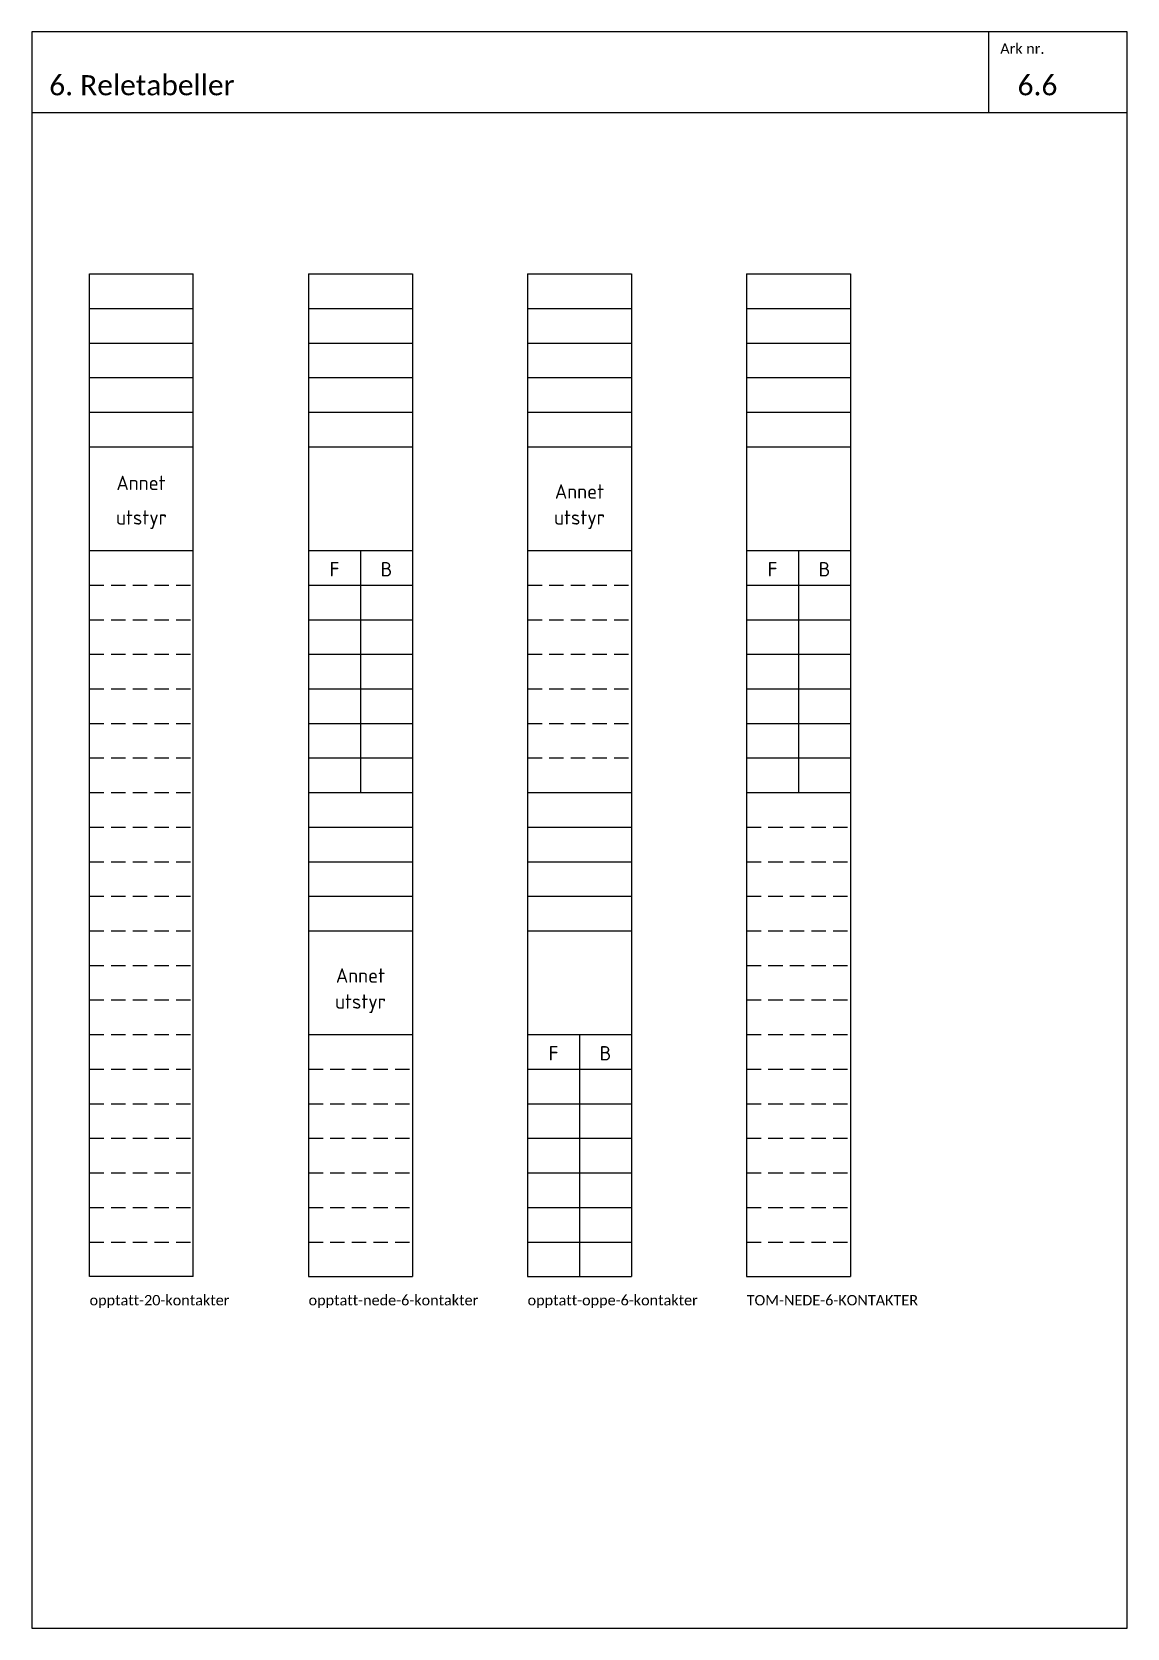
# Model space of a CAD drawing. Extents: x -220 to 1240, y -2179 to 277.
# Drawn here: x 1050 to 1240, y -1842 to -1565 of the extents above; entities that cross this region are included whole.
import ezdxf
from ezdxf.enums import TextEntityAlignment as Align

# ---------------------------------------------------------------- set-up
doc = ezdxf.new("R2010")
doc.units = 0
doc.linetypes.add('HIDDENX10', pattern=[3.75, 2.5, -1.25])
for name, color, linetype in [('RAMME', 5, 'Continuous'), ('RAMME SYMBOLER', 4, 'Continuous'), ('RAMME TEKST', 7, 'Continuous'), ('Sig-komponenter', 2, 'Continuous'), ('SIG-TABELL', 2, 'Continuous'), ('SIG-TABELLRAMME', 5, 'Continuous'), ('SIG-TEKST', 7, 'Continuous')]:
    doc.layers.add(name, color=color, linetype=linetype)
doc.styles.add('Calibri', font='calibri.ttf')
doc.styles.add('ISO25', font='iso3098.shx', dxfattribs={"height": 2.5})

msp = doc.modelspace()

# ---------------------------------------------------------------- texts
at = {"layer": 'RAMME TEKST', "linetype": 'ByBlock', "style": 'Calibri'}
for s, height, p in [('Ark nr.', 1.8, (1218, -1568.8)), ('6. Reletabeller', 3.5, (1053, -1576)), ('6.6', 3.5, (1221, -1576)), ('opptatt-20-kontakter', 1.8, (1060, -1786)), ('opptatt-nede-6-kontakter', 1.8, (1098, -1786)), ('opptatt-oppe-6-kontakter', 1.8, (1136, -1786)), ('TOM-NEDE-6-KONTAKTER', 1.8, (1174, -1786))]:
    msp.add_text(s, height=height, dxfattribs=at).set_placement(p)

# ---------------------------------------------------------------- blocks, each defined once
blk = doc.blocks.new('opptatt-20-kontakter')
at = {"layer": 'SIG-TABELL', "linetype": 'Continuous'}
for p, q in [((0, -6), (18, -6)), ((0, -12), (18, -12)), ((0, -18), (18, -18)), ((0, -24), (18, -24)), ((0, -30), (18, -30)), ((0, -48), (18, -48))]:
    blk.add_line(p, q, dxfattribs=at)
at = {"layer": 'SIG-TABELL', "color": 4, "linetype": 'HIDDENX10'}
for p, q in [((0, -54), (18, -54)), ((0, -60), (18, -60)), ((0, -66), (18, -66)), ((0, -72), (18, -72)), ((0, -78), (18, -78)), ((0, -84), (18, -84)), ((0, -90), (18, -90)), ((0, -96), (18, -96)), ((0, -102), (18, -102)), ((0, -108), (18, -108)), ((0, -114), (18, -114)), ((0, -120), (18, -120)), ((0, -126), (18, -126)), ((0, -132), (18, -132)), ((0, -138), (18, -138)), ((0, -144), (18, -144)), ((0, -150), (18, -150)), ((0, -156), (18, -156)), ((0, -162), (18, -162)), ((0, -168), (18, -168))]:
    blk.add_line(p, q, dxfattribs=at)
at = {"layer": 'SIG-TABELLRAMME', "linetype": 'Continuous'}
for points in [[(0, 0), (18, 0)], [(0, -174), (0, 0)], [(18, -174), (18, 0)], [(18, -174), (0, -174)]]:
    blk.add_lwpolyline(points, dxfattribs=at)
at = {"layer": 'SIG-TEKST', "color": 2, "style": 'ISO25'}
for s, p in [('Annet ', (9.69, -37.5)), ('utstyr', (9, -43.5))]:
    blk.add_text(s, height=2.5, dxfattribs=at).set_placement(p, align=Align.CENTER)
blk = doc.blocks.new('opptatt-nede-6-kontakter')
at = {"layer": 'SIG-TABELL', "linetype": 'Continuous'}
for p, q in [((0, -6), (18, -6)), ((0, -12), (18, -12)), ((0, -18), (18, -18)), ((0, -24), (18, -24)), ((0, -30), (18, -30)), ((0, -48), (18, -48)), ((9, -48), (9, -90)), ((0, -54), (18, -54)), ((0, -60), (18, -60)), ((0, -66), (18, -66)), ((0, -72), (18, -72)), ((0, -78), (18, -78)), ((0, -84), (18, -84)), ((0, -96), (18, -96)), ((0, -102), (18, -102)), ((0, -108), (18, -108)), ((0, -114), (18, -114)), ((0, -132), (18, -132))]:
    blk.add_line(p, q, dxfattribs=at)
at = {"layer": 'SIG-TABELL', "color": 4, "linetype": 'HIDDENX10'}
for p, q in [((0, -138), (18, -138)), ((0, -144), (18, -144)), ((0, -150), (18, -150)), ((0, -156), (18, -156)), ((0, -162), (18, -162)), ((0, -168), (18, -168))]:
    blk.add_line(p, q, dxfattribs=at)
at = {"layer": 'SIG-TABELLRAMME', "linetype": 'Continuous'}
for p, q in [((0, 0), (0, -90)), ((0, 0), (18, 0)), ((18, 0), (18, -90)), ((0, -90), (0, -174)), ((0, -90), (18, -90)), ((18, -90), (18, -174))]:
    blk.add_line(p, q, dxfattribs=at)
at = {"layer": 'SIG-TABELLRAMME'}
for p, q in [((0, -90), (18, -90)), ((0, -90), (18, -90)), ((0, -174), (18, -174)), ((0, -174), (18, -174))]:
    blk.add_line(p, q, dxfattribs=at)
at = {"layer": 'SIG-TEKST', "color": 2, "style": 'ISO25'}
for s, p in [('F', (4.5, -52.5)), ('B', (13.5, -52.5)), ('Annet', (9, -123)), ('utstyr', (9, -127.5))]:
    blk.add_text(s, height=2.5, dxfattribs=at).set_placement(p, align=Align.CENTER)
blk = doc.blocks.new('opptatt-oppe-6-kontakter')
at = {"layer": 'SIG-TABELL', "linetype": 'Continuous'}
for p, q in [((0, -6), (18, -6)), ((0, -12), (18, -12)), ((0, -18), (18, -18)), ((0, -24), (18, -24)), ((0, -30), (18, -30)), ((0, -48), (18, -48)), ((0, -96), (18, -96)), ((0, -102), (18, -102)), ((0, -108), (18, -108)), ((0, -114), (18, -114)), ((0, -132), (18, -132)), ((9, -132), (9, -174)), ((0, -138), (18, -138)), ((0, -144), (18, -144)), ((0, -150), (18, -150)), ((0, -156), (18, -156)), ((0, -162), (18, -162)), ((0, -168), (18, -168))]:
    blk.add_line(p, q, dxfattribs=at)
at = {"layer": 'SIG-TABELL', "color": 4, "linetype": 'HIDDENX10'}
for p, q in [((0, -54), (18, -54)), ((0, -60), (18, -60)), ((0, -66), (18, -66)), ((0, -72), (18, -72)), ((0, -78), (18, -78)), ((0, -84), (18, -84))]:
    blk.add_line(p, q, dxfattribs=at)
at = {"layer": 'SIG-TABELLRAMME', "linetype": 'Continuous'}
for p, q in [((0, 0), (0, -90)), ((0, 0), (18, 0)), ((18, 0), (18, -90)), ((0, -90), (0, -174)), ((0, -90), (18, -90)), ((18, -90), (18, -174))]:
    blk.add_line(p, q, dxfattribs=at)
at = {"layer": 'SIG-TABELLRAMME'}
for p, q in [((0, -90), (18, -90)), ((0, -90), (18, -90)), ((0, -174), (18, -174)), ((0, -174), (18, -174))]:
    blk.add_line(p, q, dxfattribs=at)
at = {"layer": 'SIG-TEKST', "color": 2, "style": 'ISO25'}
for s, p in [('Annet', (9, -39)), ('utstyr', (9, -43.5)), ('F', (4.5, -136.5)), ('B', (13.5, -136.5))]:
    blk.add_text(s, height=2.5, dxfattribs=at).set_placement(p, align=Align.CENTER)
blk = doc.blocks.new('TOM-NEDE-6-KONTAKTER')
at = {"layer": 'SIG-TABELL', "linetype": 'Continuous'}
for p, q in [((0, -6), (18, -6)), ((0, -12), (18, -12)), ((0, -18), (18, -18)), ((0, -24), (18, -24)), ((0, -30), (18, -30)), ((0, -48), (18, -48)), ((9, -48), (9, -90)), ((0, -54), (18, -54)), ((0, -60), (18, -60)), ((0, -66), (18, -66)), ((0, -72), (18, -72)), ((0, -78), (18, -78)), ((0, -84), (18, -84))]:
    blk.add_line(p, q, dxfattribs=at)
at = {"layer": 'SIG-TABELL', "color": 4, "linetype": 'HIDDENX10'}
for p, q in [((0, -96), (18, -96)), ((0, -102), (18, -102)), ((0, -108), (18, -108)), ((0, -114), (18, -114)), ((0, -120), (18, -120)), ((0, -126), (18, -126)), ((0, -132), (18, -132)), ((0, -138), (18, -138)), ((0, -144), (18, -144)), ((0, -150), (18, -150)), ((0, -156), (18, -156)), ((0, -162), (18, -162)), ((0, -168), (18, -168))]:
    blk.add_line(p, q, dxfattribs=at)
at = {"layer": 'SIG-TABELLRAMME', "linetype": 'Continuous'}
for p, q in [((0, 0), (0, -90)), ((0, 0), (18, 0)), ((18, 0), (18, -90)), ((0, -90), (0, -174)), ((0, -90), (18, -90)), ((18, -90), (18, -174))]:
    blk.add_line(p, q, dxfattribs=at)
at = {"layer": 'SIG-TABELLRAMME'}
for p, q in [((0, -90), (18, -90)), ((0, -90), (18, -90)), ((0, -174), (18, -174)), ((0, -174), (18, -174))]:
    blk.add_line(p, q, dxfattribs=at)
at = {"layer": 'SIG-TEKST', "color": 2, "style": 'ISO25'}
for s, p in [('F', (4.5, -52.5)), ('B', (13.5, -52.5))]:
    blk.add_text(s, height=2.5, dxfattribs=at).set_placement(p, align=Align.CENTER)

# ---------------------------------------------------------------- linework, layer by layer
at = {"layer": 'RAMME'}
msp.add_lwpolyline([(1240, -1565), (1050, -1565), (1050, -1842), (1240, -1842)], close=True, dxfattribs=at)
msp.add_lwpolyline([(1050, -1579), (1240, -1579)], dxfattribs=at)
at = {"layer": 'RAMME SYMBOLER'}
msp.add_line((1216, -1579), (1216, -1565), dxfattribs=at)

# ---------------------------------------------------------------- block references
at = {"layer": 'Sig-komponenter'}
for name, p in [('opptatt-20-kontakter', (1060, -1607)), ('opptatt-nede-6-kontakter', (1098, -1607)), ('opptatt-oppe-6-kontakter', (1136, -1607)), ('TOM-NEDE-6-KONTAKTER', (1174, -1607))]:
    msp.add_blockref(name, p, dxfattribs=at)

msp.set_redraw_order([(e.dxf.handle, doc.entitydb.next_handle()) for e in msp.query("TEXT MTEXT ATTDEF DIMENSION ARC_DIMENSION")])  # texts and dimensions are drawn at this point

doc.saveas('drawing.dxf')
